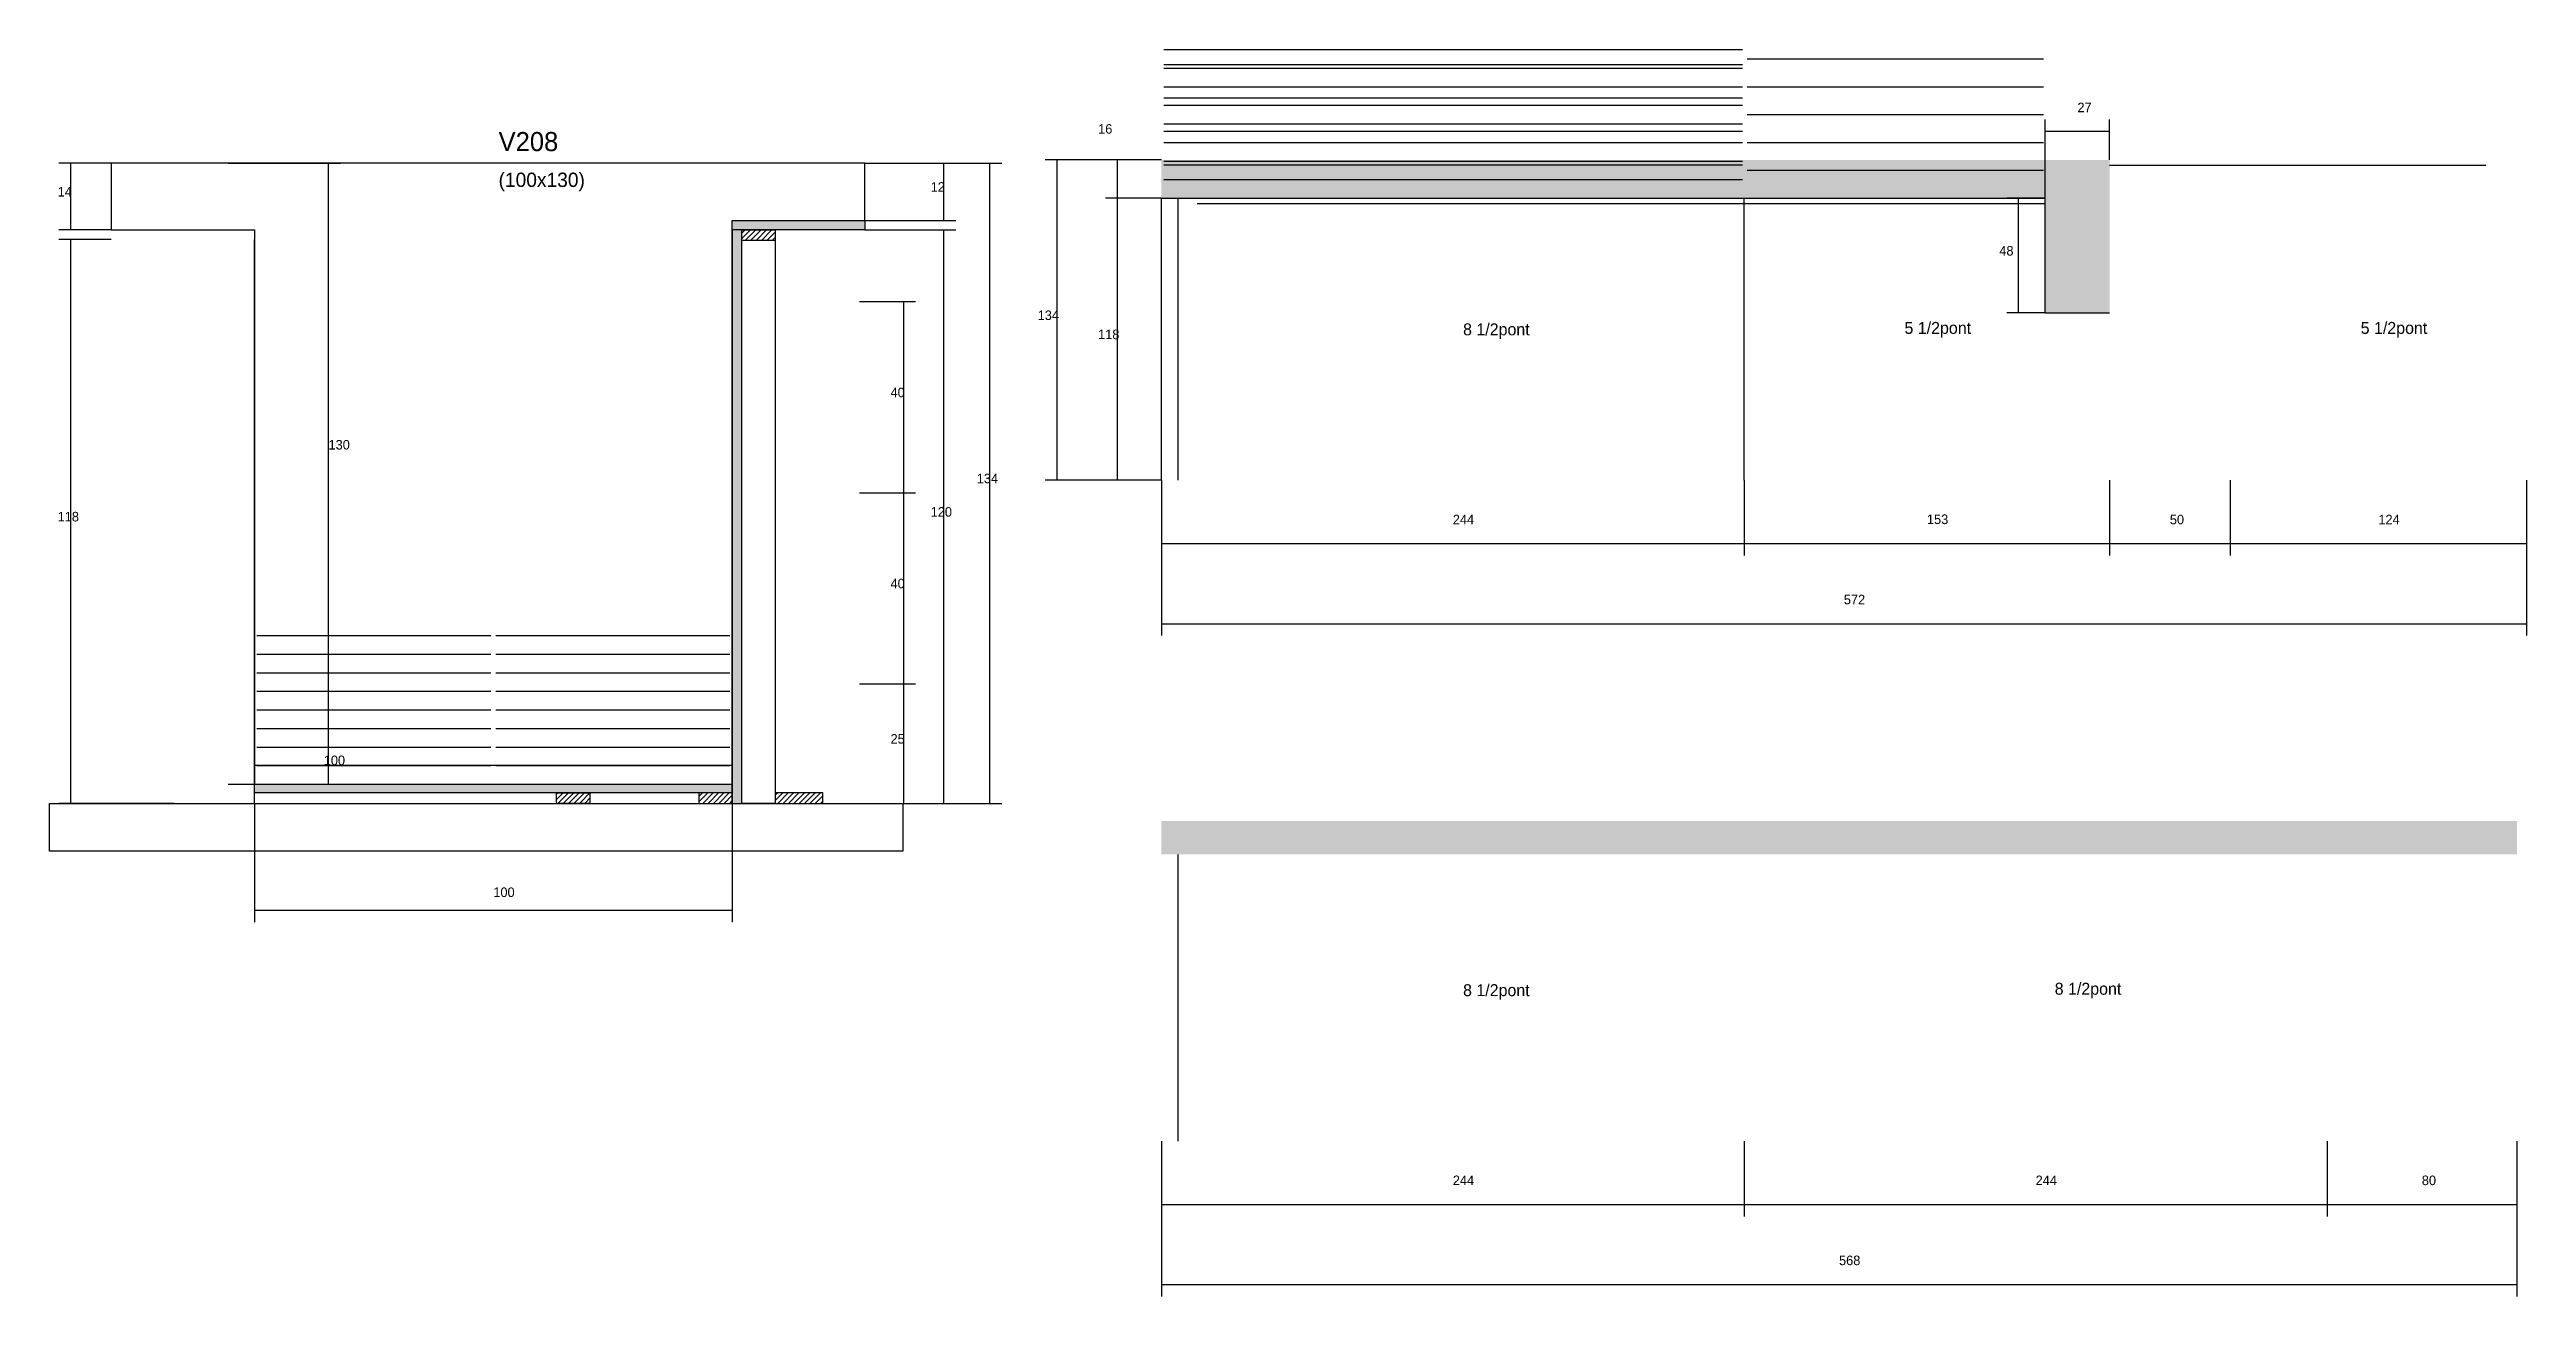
# Model space of a CAD drawing. Header units: metres. Extents: x -2848 to 22762, y -45195 to 1016.
# Drawn here: x -188 to 849, y -13674 to -13152 of the extents above; entities that cross this region are included whole.
import ezdxf

# ---------------------------------------------------------------- set-up
doc = ezdxf.new("R2010")
doc.units = ezdxf.units.M
for name, color, linetype in [('CONCRETO', 251, 'Continuous'), ('COTA', 4, 'Continuous'), ('Cota Seção (2x)', 4, 'Continuous'), ('Hachura', 253, 'Continuous'), ('Madeira', 126, 'Continuous'), ('NOMENCLATURA', 7, 'Continuous'), ('Painéis', 200, 'Continuous'), ('SARR_2.2x7', 40, 'Continuous'), ('Texto Seção', 7, 'Continuous')]:
    doc.layers.add(name, color=color, linetype=linetype)

msp = doc.modelspace()

# ---------------------------------------------------------------- texts
at = {"layer": 'COTA'}
for s, p in [('14', (-184.6, -13214)), ('12', (180.9, -13212)), ('40', (164.1, -13298)), ('134', (200.2, -13334)), ('118', (-184.6, -13350)), ('120', (180.9, -13348)), ('244', (399.5, -13351.2)), ('153', (598, -13351.1)), ('124', (787, -13351.2)), ('40', (164.1, -13378)), ('572', (563.2, -13384.7)), ('25', (164.1, -13443)), ('100', (-2.2, -13507.2)), ('244', (399.5, -13627.8)), ('244', (643.5, -13627.8)), ('80', (805.2, -13627.8)), ('568', (561.2, -13661.3))]:
    msp.add_text(s, height=4, dxfattribs=at).set_placement(p)
at = {"layer": 'Cota Seção (2x)'}
for s, p in [('27', (661, -13178.7)), ('16', (251, -13187.7)), ('48', (628.3, -13238.7)), ('134', (225.7, -13265.7)), ('118', (251, -13273.7)), ('130', (-71.2, -13319.9)), ('50', (699.7, -13351.2)), ('100', (-73.2, -13452))]:
    msp.add_text(s, height=4, dxfattribs=at).set_placement(p)
at = {"layer": 'NOMENCLATURA'}
for s, p in [('8 1/2pont', (403.8, -13272.1)), ('5 1/2pont', (588.6, -13271.5)), ('5 1/2pont', (779.6, -13271.5)), ('8 1/2pont', (651.5, -13548.1)), ('8 1/2pont', (403.8, -13548.7))]:
    msp.add_text(s, height=5, dxfattribs=at).set_placement(p)
at = {"layer": 'Texto Seção'}
for s, height, p in [('V208', 8, (0, -13195)), ('(100x130)', 6, (0, -13210))]:
    msp.add_text(s, height=height, dxfattribs=at).set_placement(p)

# ---------------------------------------------------------------- hatches: boundary and pattern name
at = {"layer": 'COTA'}
h = msp.add_hatch(dxfattribs=at)
h.set_pattern_fill('AR-CONC', scale=0.03)
h.paths.add_polyline_path([(674.5, -13262.7), (674.5, -13198.7), (674.5, -13198.7), (277.5, -13198.7), (277.5, -13198.7), (277.5, -13214.7), (277.5, -13214.7), (647.5, -13214.7), (647.5, -13214.7), (647.5, -13262.7), (647.5, -13262.7), (674.5, -13262.7)])
h = msp.add_hatch(dxfattribs=at)
h.set_pattern_fill('AR-CONC', scale=0.03)
h.paths.add_polyline_path([(845, -13475.4), (845, -13489.4), (845, -13489.4), (277.5, -13489.4), (277.5, -13489.4), (277.5, -13475.4), (277.5, -13475.4), (845, -13475.4)])
at = {"layer": 'Hachura'}
h = msp.add_hatch(color=8, dxfattribs=at)
h.dxf.hatch_style = 1
h.paths.add_polyline_path([(97.8, -13228), (97.8, -13224), (97.8, -13224), (153.4, -13224), (153.4, -13224), (153.4, -13228), (153.4, -13228), (97.8, -13228)])
h = msp.add_hatch(color=8, dxfattribs=at)
h.dxf.hatch_style = 1
h.paths.add_polyline_path([(101.8, -13228), (97.8, -13228), (97.8, -13228), (97.8, -13468), (97.8, -13468), (101.8, -13468), (101.8, -13468), (101.8, -13228)])
h = msp.add_hatch(dxfattribs=at)
h.set_pattern_fill('ANSI31', scale=0.5)
h.paths.add_polyline_path([(101.8, -13232.4), (101.8, -13228), (101.8, -13228), (115.8, -13228), (115.8, -13228), (115.8, -13232.4), (115.8, -13232.4), (101.8, -13232.4)])
h = msp.add_hatch(color=8, dxfattribs=at)
h.dxf.hatch_style = 1
h.paths.add_polyline_path([(-102.2, -13463.6), (-102.2, -13460), (-102.2, -13460), (97.8, -13460), (97.8, -13460), (97.8, -13463.6), (97.8, -13463.6), (-102.2, -13463.6)])
h = msp.add_hatch(dxfattribs=at)
h.set_pattern_fill('ANSI31', scale=0.5)
h.paths.add_polyline_path([(24.2, -13468), (24.2, -13463.6), (24.2, -13463.6), (38.2, -13463.6), (38.2, -13463.6), (38.2, -13468), (38.2, -13468), (24.2, -13468)])
h = msp.add_hatch(dxfattribs=at)
h.set_pattern_fill('ANSI31', scale=0.5)
h.paths.add_polyline_path([(97.8, -13468), (97.8, -13463.6), (97.8, -13463.6), (83.8, -13463.6), (83.8, -13463.6), (83.8, -13468), (83.8, -13468), (97.8, -13468)])
h = msp.add_hatch(dxfattribs=at)
h.set_pattern_fill('ANSI31', scale=0.5)
h.paths.add_polyline_path([(135.8, -13468), (135.8, -13463.6), (135.8, -13463.6), (115.8, -13463.6), (115.8, -13463.6), (115.8, -13468), (115.8, -13468), (135.8, -13468)])

# ---------------------------------------------------------------- linework, layer by layer
at = {"layer": 'CONCRETO'}
msp.add_lwpolyline([(153.4, -13224), (153.4, -13200), (-162.2, -13200), (-162.2, -13228), (-102.2, -13228), (-102.2, -13460), (97.8, -13460), (97.8, -13224)], close=True, dxfattribs=at)
at = {"layer": 'COTA'}
for p, q in [((-162.2, -13200), (-184.1, -13200)), ((-179.1, -13228), (-179.1, -13200)), ((153.4, -13200), (210.7, -13200)), ((153.4, -13200), (191.4, -13200)), ((186.4, -13224), (186.4, -13200)), ((205.7, -13468), (205.7, -13200)), ((-162.2, -13228), (-184.1, -13228)), ((-162.2, -13232), (-184.1, -13232)), ((-179.1, -13468), (-179.1, -13232)), ((153.4, -13224), (191.4, -13224)), ((153.4, -13228), (191.4, -13228)), ((186.4, -13468), (186.4, -13228)), ((151.1, -13258), (174.6, -13258)), ((169.6, -13338), (169.6, -13258)), ((277.5, -13332.7), (277.5, -13364.3)), ((277.5, -13332.7), (277.5, -13397.8)), ((521.5, -13332.7), (521.5, -13364.3)), ((521.5, -13332.7), (521.5, -13364.3)), ((674.5, -13332.7), (674.5, -13364.3)), ((725, -13332.7), (725, -13364.3)), ((849, -13332.7), (849, -13364.3)), ((849, -13332.7), (849, -13397.8)), ((151.1, -13338), (174.6, -13338)), ((151.1, -13338), (174.6, -13338)), ((169.6, -13418), (169.6, -13338)), ((277.5, -13359.3), (521.5, -13359.3)), ((521.5, -13359.3), (674.5, -13359.3)), ((725, -13359.3), (849, -13359.3)), ((277.5, -13392.8), (849, -13392.8)), ((151.1, -13418), (174.6, -13418)), ((151.1, -13418), (174.6, -13418)), ((169.6, -13468), (169.6, -13418)), ((-135.8, -13468), (-184.1, -13468)), ((-102.2, -13468), (-102.2, -13517.7)), ((97.8, -13468), (97.8, -13517.7)), ((131.4, -13468), (210.7, -13468)), ((131.4, -13468), (191.4, -13468)), ((151.1, -13468), (174.6, -13468)), ((-102.2, -13512.7), (97.8, -13512.7)), ((277.5, -13609.4), (277.5, -13640.9)), ((277.5, -13609.4), (277.5, -13674.4)), ((521.5, -13609.4), (521.5, -13640.9)), ((521.5, -13609.4), (521.5, -13640.9)), ((765.5, -13609.4), (765.5, -13640.9)), ((765.5, -13609.4), (765.5, -13640.9)), ((845, -13609.4), (845, -13640.9)), ((845, -13609.4), (845, -13674.4)), ((277.5, -13635.9), (521.5, -13635.9)), ((521.5, -13635.9), (765.5, -13635.9)), ((765.5, -13635.9), (845, -13635.9)), ((277.5, -13669.4), (845, -13669.4))]:
    msp.add_line(p, q, dxfattribs=at)
at = {"layer": 'Cota Seção (2x)'}
for p, q in [((647.5, -13214.7), (647.5, -13181.7)), ((647.5, -13186.7), (674.5, -13186.7)), ((674.5, -13198.7), (674.5, -13181.7)), ((-113.2, -13200), (-66.2, -13200)), ((-71.2, -13460), (-71.2, -13200)), ((277.5, -13198.7), (228.9, -13198.7)), ((233.9, -13332.7), (233.9, -13198.7)), ((277.5, -13198.7), (254.1, -13198.7)), ((259.1, -13214.7), (259.1, -13198.7)), ((277.5, -13214.7), (254.1, -13214.7)), ((277.5, -13214.7), (254.1, -13214.7)), ((259.1, -13332.7), (259.1, -13214.7)), ((647.5, -13214.7), (631.4, -13214.7)), ((636.4, -13262.7), (636.4, -13214.7)), ((647.5, -13262.7), (631.4, -13262.7)), ((277.5, -13332.7), (228.9, -13332.7)), ((277.5, -13332.7), (254.1, -13332.7)), ((674.5, -13332.7), (674.5, -13364.3)), ((725, -13332.7), (725, -13364.3)), ((674.5, -13359.3), (725, -13359.3)), ((-102.2, -13468), (-102.2, -13447)), ((97.8, -13468), (97.8, -13447)), ((-113.2, -13460), (-66.2, -13460)), ((-102.2, -13452), (97.8, -13452))]:
    msp.add_line(p, q, dxfattribs=at)
at = {"layer": 'Madeira'}
for points in [[(101.8, -13232.4), (101.8, -13228), (115.8, -13228), (115.8, -13232.4)], [(101.8, -13228), (115.8, -13228), (115.8, -13468), (101.8, -13468)], [(169.2, -13488), (-188, -13488), (-188, -13468), (169.2, -13468)], [(24.2, -13468), (24.2, -13463.6), (38.2, -13463.6), (38.2, -13468)], [(97.8, -13468), (97.8, -13463.6), (83.8, -13463.6), (83.8, -13468)], [(135.8, -13468), (135.8, -13463.6), (115.8, -13463.6), (115.8, -13468)]]:
    msp.add_lwpolyline(points, close=True, dxfattribs=at)
at = {"layer": 'Painéis'}
for p, q in [((277.5, -13214.7), (647.5, -13214.7)), ((277.5, -13332.7), (277.5, -13214.7)), ((521.5, -13332.7), (521.5, -13214.7)), ((647.5, -13262.7), (647.5, -13214.7)), ((-162.2, -13228), (-102.2, -13228)), ((-102.2, -13468), (-102.2, -13232)), ((97.8, -13224), (153.4, -13224)), ((97.8, -13468), (97.8, -13228)), ((647.5, -13262.7), (674.5, -13262.7)), ((-102.2, -13460), (97.8, -13460)), ((-102.2, -13463.6), (-102.2, -13460)), ((97.8, -13463.6), (97.8, -13460))]:
    msp.add_line(p, q, dxfattribs=at)
for points in [[(97.8, -13228), (97.8, -13224), (153.4, -13224), (153.4, -13228)], [(101.8, -13228), (97.8, -13228), (97.8, -13468), (101.8, -13468)], [(-102.2, -13463.6), (-102.2, -13460), (97.8, -13460), (97.8, -13463.6)]]:
    msp.add_lwpolyline(points, close=True, dxfattribs=at)
at = {"layer": 'SARR_2.2x7'}
for p, q in [((278.5, -13152.48), (520.8, -13152.48)), ((278.5, -13158.7), (520.8, -13158.7)), ((522.8, -13156.37), (646.8, -13156.37)), ((278.5, -13160.26), (520.8, -13160.26)), ((278.5, -13168.03), (520.8, -13168.03)), ((522.8, -13168.03), (646.8, -13168.03)), ((278.5, -13172.7), (520.8, -13172.7)), ((278.5, -13175.81), (520.8, -13175.81)), ((522.8, -13179.7), (646.8, -13179.7)), ((278.5, -13183.59), (520.8, -13183.59)), ((278.5, -13186.7), (520.8, -13186.7)), ((278.5, -13191.37), (520.8, -13191.37)), ((278.5, -13199.14), (520.8, -13199.14)), ((278.5, -13200.7), (520.8, -13200.7)), ((522.8, -13191.37), (646.8, -13191.37)), ((674.5, -13200.9), (725, -13200.9)), ((725, -13200.9), (832, -13200.9)), ((278.5, -13206.92), (520.8, -13206.92)), ((522.8, -13203.03), (646.8, -13203.03)), ((284.5, -13332.7), (284.5, -13214.7)), ((292.5, -13216.9), (521.5, -13216.9)), ((521.5, -13216.9), (647.5, -13216.9)), ((-101.2, -13397.78), (-3.2, -13397.78)), ((-1.2, -13397.78), (96.8, -13397.78)), ((-101.2, -13405.56), (-3.2, -13405.56)), ((-1.2, -13405.56), (96.8, -13405.56)), ((-101.2, -13413.33), (-3.2, -13413.33)), ((-1.2, -13413.33), (96.8, -13413.33)), ((-101.2, -13421.11), (-3.2, -13421.11)), ((-101.2, -13428.89), (-3.2, -13428.89)), ((-1.2, -13421.11), (96.8, -13421.11)), ((-1.2, -13428.89), (96.8, -13428.89)), ((-101.2, -13436.67), (-3.2, -13436.67)), ((-1.2, -13436.67), (96.8, -13436.67)), ((-101.2, -13444.44), (-3.2, -13444.44)), ((-1.2, -13444.44), (96.8, -13444.44)), ((-101.2, -13452.22), (-3.2, -13452.22)), ((-1.2, -13452.22), (96.8, -13452.22)), ((284.5, -13609.4), (284.5, -13489.4))]:
    msp.add_line(p, q, dxfattribs=at)

msp.set_redraw_order([(e.dxf.handle, doc.entitydb.next_handle()) for e in msp.query("TEXT MTEXT ATTDEF DIMENSION ARC_DIMENSION")])  # texts and dimensions are drawn at this point

doc.saveas('drawing.dxf')
